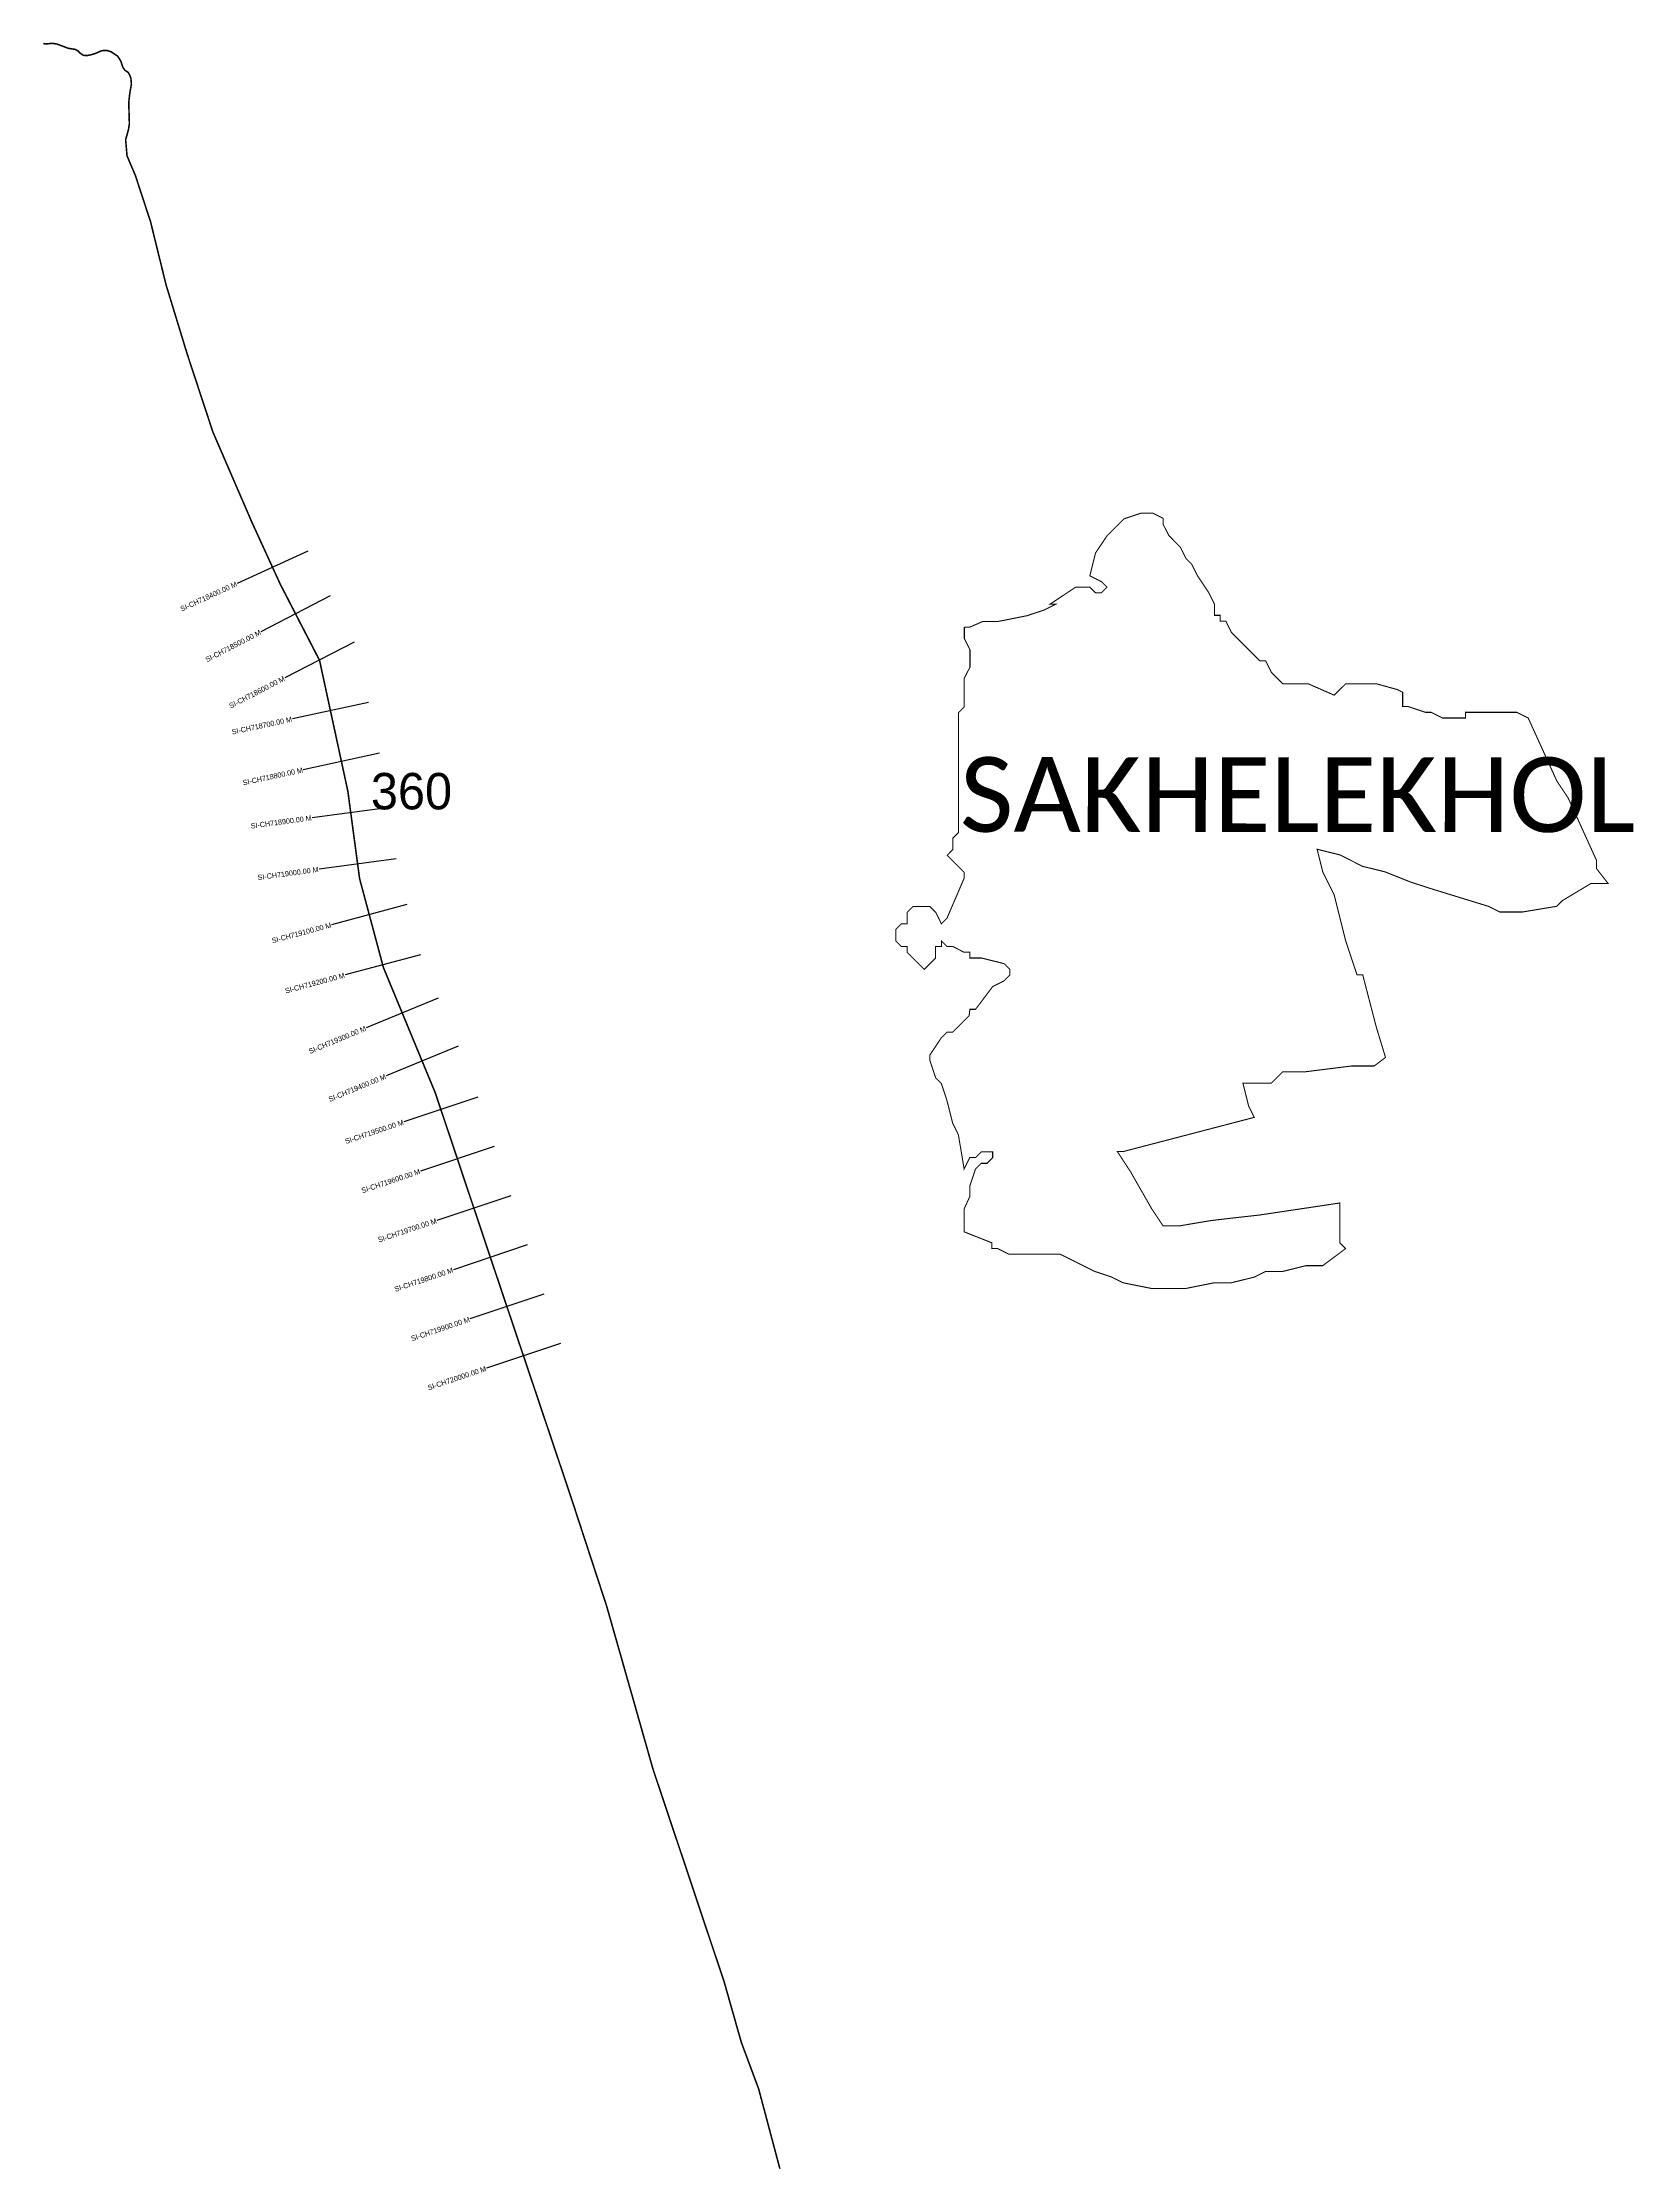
# Model space of a CAD drawing. Header units: metres. Extents: x 355286 to 358347, y 1743664 to 1747757.
import ezdxf
from ezdxf.enums import TextEntityAlignment as Align

# ---------------------------------------------------------------- set-up
doc = ezdxf.new("R2010")
doc.units = ezdxf.units.M
for name, color, linetype in [('CS', 134, 'Continuous'), ('CSMark', 6, 'Continuous'), ('NATURALLY PROTECTED', 3, 'Continuous'), ('VILLAGE NAME', 250, 'Continuous')]:
    doc.layers.add(name, color=color, linetype=linetype)

msp = doc.modelspace()

# ---------------------------------------------------------------- linework, layer by layer
at = {"color": 6, "const_width": 2}
for points in [[(357059.2, 1746632.3), (357070.1, 1746632.3), (357095.1, 1746643.2), (357125, 1746643.2), (357136.3, 1746645.5), (357138, 1746645.8), (357141.1, 1746646.4), (357158.1, 1746649.8), (357173, 1746652.8), (357179.9, 1746654.2), (357191.6, 1746658.1), (357212.9, 1746665.1), (357230.1, 1746673.8), (357234.8, 1746676.1), (357223.8, 1746676.1), (357238.8, 1746686.1), (357273.3, 1746709), (357300.7, 1746709), (357311.7, 1746698), (357322.6, 1746698), (357333.6, 1746709), (357322.6, 1746720), (357300.7, 1746731), (357311.7, 1746774.9), (357322.2, 1746790.6), (357333.7, 1746807.8), (357366.6, 1746840.7), (357399.6, 1746851.7), (357421.5, 1746851.7), (357441.5, 1746841.5), (357441.5, 1746830.5), (357452.5, 1746808.6), (357467, 1746794), (357474.4, 1746786.6), (357485.4, 1746764.7), (357496.4, 1746753.7), (357507.4, 1746731.7), (357522.8, 1746708.6), (357529.3, 1746698.8), (357540.3, 1746676.8), (357540.3, 1746654.9), (357551.3, 1746654.9), (357551.3, 1746643.9), (357562.2, 1746643.9), (357573.2, 1746621.9), (357619.7, 1746575.5), (357628.1, 1746567.1), (357639.1, 1746567.1), (357650.1, 1746545.1), (357672, 1746523.1), (357721, 1746523.1), (357770.8, 1746501.2), (357792.8, 1746523.1), (357852.2, 1746523.1), (357891.6, 1746512.2), (357902.6, 1746506.7), (357902.6, 1746479.2), (357913.5, 1746479.2), (357946.5, 1746468.2), (357957.5, 1746468.2), (357979.4, 1746457.3), (358023.3, 1746457.3), (358023.3, 1746468.2), (358122.1, 1746468.2), (358144.1, 1746457.3), (358199, 1746336.5), (358220.9, 1746303.6), (358271.8, 1746191.6), (358275.8, 1746182.8), (358275.8, 1746167.2), (358297.8, 1746138.9), (358264.8, 1746138.9), (358237.4, 1746122.4), (358210, 1746106), (358199, 1746095), (358133.1, 1746084), (358089.2, 1746084), (358067.2, 1746095), (357955.1, 1746129.5), (357917.6, 1746141.7), (357880, 1746156.7), (357869.6, 1746160.9), (357837.9, 1746168.8), (357825.7, 1746171.8), (357781.8, 1746193.8), (357737.9, 1746204.8), (357748.9, 1746160.9), (357770.8, 1746117), (357792.8, 1746029.1), (357814.7, 1745963.2), (357825.7, 1745963.2), (357852, 1745861.9), (357869.6, 1745804.1), (357847.7, 1745787.6), (357803.8, 1745787.6), (357716, 1745776.6), (357672, 1745776.6), (357650.1, 1745754.7), (357595.2, 1745754.7), (357606.2, 1745710.8), (357617.1, 1745688.8), (357440.9, 1745642.8), (357364.6, 1745622.9), (357353.7, 1745622.9), (357379.2, 1745583.8), (357387, 1745570.1), (357399, 1745549.1), (357419.5, 1745513.2), (357441.5, 1745480.2), (357474.4, 1745480.2), (357534.1, 1745490.2), (357572.6, 1745494.8), (357626.8, 1745500.8), (357744.3, 1745518.4), (357781.8, 1745524.1), (357781.8, 1745447.3), (357792.8, 1745436.3), (357748.9, 1745403.4), (357716, 1745403.4), (357672, 1745392.4), (357639.1, 1745392.4), (357617.1, 1745381.4), (357573.2, 1745370.5), (357540.3, 1745370.5), (357485.4, 1745359.5), (357419.5, 1745359.5), (357399.3, 1745363.5), (357381.6, 1745367.1), (357370.3, 1745369.3), (357364.6, 1745370.5), (357357.5, 1745374), (357342.7, 1745381.4), (357322.1, 1745388.3), (357312.4, 1745391.5), (357309.8, 1745392.4), (357304.9, 1745394.8), (357300.5, 1745397), (357243.9, 1745425.3), (357181.4, 1745425.3), (357145.1, 1745425.3), (357123.1, 1745436.3), (357112.2, 1745436.3), (357112.2, 1745447.3), (357058.7, 1745468.6), (357058.8, 1745512.5), (357069.7, 1745536.4), (357069.7, 1745556.4), (357080.7, 1745589.3), (357091.7, 1745600.3), (357102.7, 1745600.3), (357113.7, 1745611.3), (357113.7, 1745622.3), (357091.7, 1745622.3), (357080.7, 1745611.3), (357069.8, 1745611.3), (357058.8, 1745589.3), (357054.1, 1745617.6), (357047.8, 1745655.2), (357036.9, 1745677.2), (357034.4, 1745686.9), (357028.8, 1745709.5), (357024.8, 1745724.4), (357014.9, 1745754), (357004, 1745765), (356993, 1745798), (356993, 1745808.9), (357014.9, 1745841.8), (357026, 1745852.8), (357036.9, 1745852.8), (357068.5, 1745884.4), (357069.9, 1745896.7), (357080.8, 1745896.7), (357113.8, 1745940.6), (357135.7, 1745951.6), (357146.7, 1745962.6), (357146.8, 1745973.6), (357135.8, 1745984.5), (357091.9, 1745995.5), (357069.9, 1745995.5), (357069.9, 1746006.5), (357058.9, 1746006.5), (357037, 1746017.5)], [(357037, 1746017.5), (357026, 1746017.5), (357015, 1746028.5), (357015, 1746017.5), (357004, 1746017.5), (357004, 1745995.5), (356982.1, 1745973.6), (356949.1, 1746006.6), (356949.2, 1746017.5), (356938.2, 1746017.5), (356927.2, 1746028.5), (356927.2, 1746050.5), (356938.2, 1746061.5), (356949.2, 1746061.4), (356949.2, 1746083.4), (356960.1, 1746094.4), (356993.1, 1746094.4), (357004.1, 1746083.4), (357015, 1746061.4), (357026, 1746072.4), (357059, 1746149.2), (357059, 1746160.2), (357041.3, 1746177.9), (357026.1, 1746193.1), (357037, 1746204.1), (357037.1, 1746226.1), (357048, 1746237.1), (357048.1, 1746467.6), (357059.1, 1746478.6), (357059.1, 1746533.5), (357070.1, 1746555.4), (357070.1, 1746588.3), (357059.2, 1746610.3), (357059.2, 1746632.3)]]:
    msp.add_lwpolyline(points, dxfattribs=at)
at = {"layer": 'CS'}
for p, q in [((355796.3, 1746778.6), (355659.9, 1746716.2)), ((355839.1, 1746692.2), (355705.7, 1746623.4)), ((355884.9, 1746603.3), (355751.6, 1746534.5)), ((355912.9, 1746487.1), (355766.3, 1746455.4)), ((355934, 1746389.4), (355787.4, 1746357.6)), ((355952.9, 1746285.2), (355804.3, 1746265.2)), ((355966.2, 1746186.1), (355817.6, 1746166.1)), ((355986.7, 1746098.2), (355841.8, 1746059.4)), ((356012.6, 1746001.6), (355867.7, 1745962.8)), ((356047, 1745918.2), (355908.4, 1745860.9)), ((356085.3, 1745825.8), (355946.7, 1745768.5)), ((356123.1, 1745727.7), (355980.9, 1745680.1)), ((356154.9, 1745632.9), (356012.6, 1745585.3)), ((356186.6, 1745538.1), (356044.4, 1745490.5)), ((356218.4, 1745443.3), (356076.1, 1745395.6)), ((356250.2, 1745348.6), (356108, 1745300.8)), ((356282, 1745253.8), (356139.9, 1745206))]:
    msp.add_line(p, q, dxfattribs=at)
at = {"layer": 'NATURALLY PROTECTED', "const_width": 3, "flags": 128}
msp.add_lwpolyline([(355287.1, 1747755.2), (355291.5, 1747754.3), (355304.4, 1747755.6), (355313.5, 1747754.2), (355335.3, 1747746), (355342.9, 1747744.8), (355348.2, 1747744), (355353.8, 1747741), (355359.1, 1747735.8), (355364.2, 1747732.6), (355370.4, 1747732), (355379, 1747733.5), (355388.5, 1747736.6), (355397, 1747740.4), (355401.8, 1747741.7), (355409.2, 1747742), (355418, 1747739.1), (355430.3, 1747730.8), (355436.2, 1747721.4), (355440.3, 1747709.2), (355444.1, 1747703.9), (355449.9, 1747700.1), (355453, 1747695.3), (355455.8, 1747687.6), (355456.6, 1747677.1), (355453.5, 1747659.5), (355451.5, 1747641.9), (355452.7, 1747600.5), (355450.9, 1747589.4), (355445.5, 1747569.9), (355448.2, 1747539.1), (355464.3, 1747501.1), (355493.4, 1747412.5), (355523.3, 1747290.9), (355564, 1747157.6), (355613.5, 1747007.4), (355688.5, 1746833.9), (355743.1, 1746714.6), (355818.6, 1746568.3), (355873.1, 1746316.3), (355895.6, 1746148.5), (355941.5, 1745977.1), (356041.4, 1745735.7), (356154.2, 1745398.7), (356301.1, 1744961.8), (356371, 1744748.3), (356426, 1744555), (356460.3, 1744434.1), (356524.9, 1744241.2), (356597.2, 1744024.9), (356630, 1743909.2), (356663.5, 1743819.1), (356704.3, 1743665.7)], dxfattribs=at)

# ---------------------------------------------------------------- texts
at = {"insert": (355917.4, 1746351.5), "char_height": 70, "attachment_point": 1}
msp.add_mtext_dynamic_manual_height_columns('360', width=95.172, gutter_width=1, heights=[0], dxfattribs=at)
at = {"layer": 'CSMark'}
for s, rotation, p in [('SI-CH718400.00 M', 24.5996, (355659, 1746715.8)), ('SI-CH718500.00 M', 27.2765, (355704.9, 1746623)), ('SI-CH718600.00 M', 27.2765, (355750.7, 1746534.1)), ('SI-CH718700.00 M', 12.2112, (355765.3, 1746455.2)), ('SI-CH718800.00 M', 12.2112, (355786.4, 1746357.4)), ('SI-CH718900.00 M', 7.6475, (355803.3, 1746265.1)), ('SI-CH719000.00 M', 7.6475, (355816.6, 1746166)), ('SI-CH719100.00 M', 14.9804, (355840.9, 1746059.1)), ('SI-CH719200.00 M', 14.9804, (355866.7, 1745962.5)), ('SI-CH719300.00 M', 22.4797, (355907.5, 1745860.5)), ('SI-CH719400.00 M', 22.4797, (355945.7, 1745768.1)), ('SI-CH719500.00 M', 18.509, (355979.9, 1745679.8)), ('SI-CH719600.00 M', 18.509, (356011.7, 1745585)), ('SI-CH719700.00 M', 18.509, (356043.4, 1745490.2)), ('SI-CH719800.00 M', 18.509, (356075.2, 1745395.3)), ('SI-CH719900.00 M', 18.5807, (356107.1, 1745300.4)), ('SI-CH720000.00 M', 18.5807, (356138.9, 1745205.7))]:
    msp.add_text(s, height=10, rotation=rotation, dxfattribs=at).set_placement(p, align=Align.MIDDLE_RIGHT)
at = {"layer": 'VILLAGE NAME', "insert": (357050.8, 1746382), "char_height": 143.7, "attachment_point": 1, "rotation": 359.9793}
msp.add_mtext_dynamic_manual_height_columns('{\\fCalibri|b0|i0|c0|p34;SAKHELEKHOL}', width=1418, gutter_width=718.5, heights=[0], dxfattribs=at)

doc.saveas('drawing.dxf')
